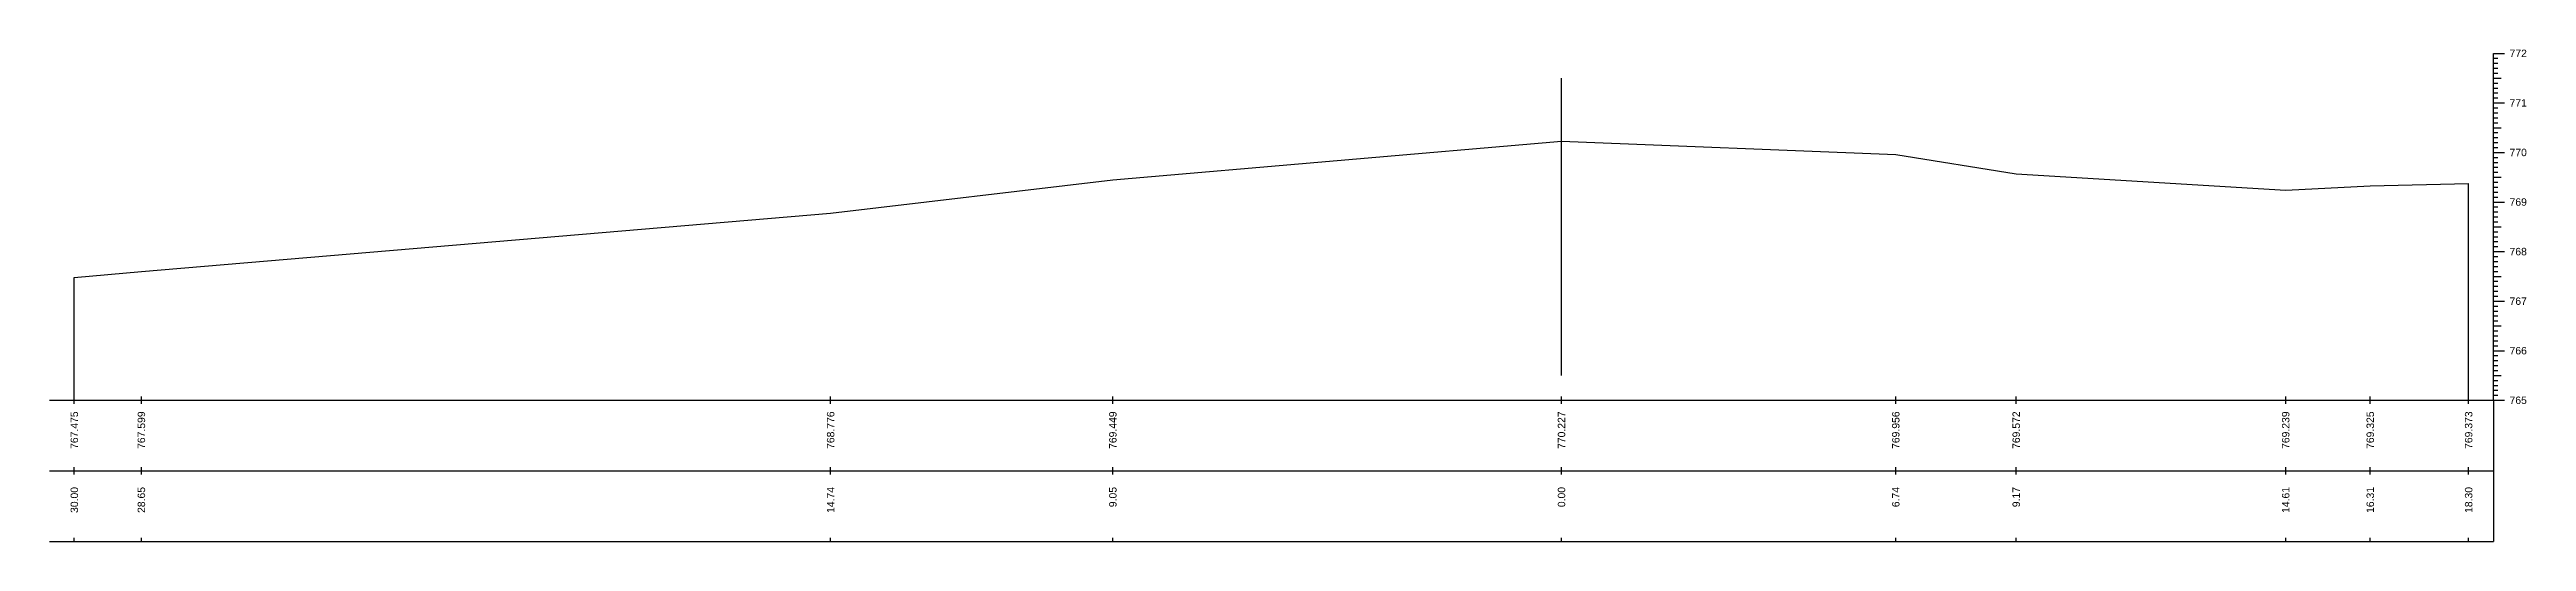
# Model space of a CAD drawing. Header units: millimetres. Extents: x 505 to 14020, y 627 to 6964.
# Drawn here: x 9354.8 to 9854.4, y 4901.5 to 5000.7 of the extents above; entities that cross this region are included whole.
import ezdxf
from ezdxf.enums import TextEntityAlignment as Align

# ---------------------------------------------------------------- set-up
doc = ezdxf.new("R2010")
doc.units = ezdxf.units.MM
for name, color, linetype in [('CL', 4, 'Continuous'), ('CS_Drawing', 7, 'Continuous'), ('GL', 3, 'Continuous')]:
    doc.layers.add(name, color=color, linetype=linetype)
doc.styles.get("Standard").update_dxf_attribs({"font": 'arial.ttf'})

msp = doc.modelspace()

# ---------------------------------------------------------------- texts
at = {"layer": 'CS_Drawing'}
for s, p in [('772', (9851.009, 4999.97)), ('771', (9851.009, 4989.97)), ('770', (9851.009, 4979.97)), ('769', (9851.009, 4969.97)), ('768', (9851.009, 4959.97)), ('767', (9851.009, 4949.97)), ('766', (9851.009, 4939.97)), ('765', (9851.009, 4929.97)), ('765', (9851.009, 4929.97))]:
    msp.add_text(s, height=1.5, dxfattribs=at).set_placement(p, align=Align.MIDDLE_LEFT)
for s, p in [('767.475', (9359.77, 4927.72)), ('767.599', (9373.296, 4927.72)), ('768.776', (9512.335, 4927.72)), ('769.449', (9569.261, 4927.72)), ('770.227', (9659.768, 4927.72)), ('769.956', (9727.197, 4927.72)), ('769.572', (9751.492, 4927.72)), ('769.239', (9805.856, 4927.72)), ('769.325', (9822.909, 4927.72)), ('769.373', (9842.759, 4927.72)), ('30.00', (9359.77, 4912.47)), ('28.65', (9373.296, 4912.47)), ('14.74', (9512.335, 4912.47)), ('9.05', (9569.261, 4912.47)), ('0.00', (9659.768, 4912.47)), ('6.74', (9727.197, 4912.47)), ('9.17', (9751.492, 4912.47)), ('14.61', (9805.856, 4912.47)), ('16.31', (9822.909, 4912.47)), ('18.30', (9842.759, 4912.47))]:
    msp.add_text(s, height=1.5, rotation=90, dxfattribs=at).set_placement(p, align=Align.MIDDLE_RIGHT)

# ---------------------------------------------------------------- linework, layer by layer
at = {"layer": 'CL', "ltscale": 10}
msp.add_line((9659.77, 4934.97), (9659.77, 4994.97), dxfattribs=at)
at = {"layer": 'CS_Drawing'}
for p, q in [((9847.759, 4999.97), (9850.009, 4999.97)), ((9847.759, 4999.97), (9849.334, 4999.97)), ((9847.759, 4999.97), (9848.659, 4999.97)), ((9847.759, 4929.97), (9847.759, 4999.97)), ((9847.759, 4998.97), (9848.659, 4998.97)), ((9847.759, 4997.97), (9848.659, 4997.97)), ((9847.759, 4996.97), (9848.659, 4996.97)), ((9847.759, 4995.97), (9848.659, 4995.97)), ((9847.759, 4994.97), (9849.334, 4994.97)), ((9847.759, 4994.97), (9848.659, 4994.97)), ((9847.759, 4993.97), (9848.659, 4993.97)), ((9847.759, 4992.97), (9848.659, 4992.97)), ((9847.759, 4991.97), (9848.659, 4991.97)), ((9847.759, 4990.97), (9848.659, 4990.97)), ((9847.759, 4989.97), (9850.009, 4989.97)), ((9847.759, 4989.97), (9849.334, 4989.97)), ((9847.759, 4989.97), (9848.659, 4989.97)), ((9847.759, 4988.97), (9848.659, 4988.97)), ((9847.759, 4987.97), (9848.659, 4987.97)), ((9847.759, 4986.97), (9848.659, 4986.97)), ((9847.759, 4985.97), (9848.659, 4985.97)), ((9847.759, 4984.97), (9849.334, 4984.97)), ((9847.759, 4984.97), (9848.659, 4984.97)), ((9847.759, 4983.97), (9848.659, 4983.97)), ((9847.759, 4982.97), (9848.659, 4982.97)), ((9847.759, 4981.97), (9848.659, 4981.97)), ((9847.759, 4980.97), (9848.659, 4980.97)), ((9847.759, 4979.97), (9850.009, 4979.97)), ((9847.759, 4979.97), (9849.334, 4979.97)), ((9847.759, 4979.97), (9848.659, 4979.97)), ((9847.759, 4978.97), (9848.659, 4978.97)), ((9847.759, 4977.97), (9848.659, 4977.97)), ((9847.759, 4976.97), (9848.659, 4976.97)), ((9842.759, 4929.97), (9842.759, 4973.7)), ((9847.759, 4975.97), (9848.659, 4975.97)), ((9847.759, 4974.97), (9849.334, 4974.97)), ((9847.759, 4974.97), (9848.659, 4974.97)), ((9847.759, 4973.97), (9848.659, 4973.97)), ((9847.759, 4972.97), (9848.659, 4972.97)), ((9847.759, 4971.97), (9848.659, 4971.97)), ((9847.759, 4970.97), (9848.659, 4970.97)), ((9847.759, 4969.97), (9850.009, 4969.97)), ((9847.759, 4969.97), (9849.334, 4969.97)), ((9847.759, 4969.97), (9848.659, 4969.97)), ((9847.759, 4968.97), (9848.659, 4968.97)), ((9847.759, 4967.97), (9848.659, 4967.97)), ((9847.759, 4966.97), (9848.659, 4966.97)), ((9847.759, 4965.97), (9848.659, 4965.97)), ((9847.759, 4964.97), (9849.334, 4964.97)), ((9847.759, 4964.97), (9848.659, 4964.97)), ((9847.759, 4963.97), (9848.659, 4963.97)), ((9847.759, 4962.97), (9848.659, 4962.97)), ((9847.759, 4961.97), (9848.659, 4961.97)), ((9847.759, 4960.97), (9848.659, 4960.97)), ((9847.759, 4959.97), (9850.009, 4959.97)), ((9847.759, 4959.97), (9849.334, 4959.97)), ((9847.759, 4959.97), (9848.659, 4959.97)), ((9847.759, 4958.97), (9848.659, 4958.97)), ((9847.759, 4957.97), (9848.659, 4957.97)), ((9847.759, 4956.97), (9848.659, 4956.97)), ((9359.77, 4929.97), (9359.77, 4954.72)), ((9847.759, 4955.97), (9848.659, 4955.97)), ((9847.759, 4954.97), (9849.334, 4954.97)), ((9847.759, 4954.97), (9848.659, 4954.97)), ((9847.759, 4953.97), (9848.659, 4953.97)), ((9847.759, 4952.97), (9848.659, 4952.97)), ((9847.759, 4951.97), (9848.659, 4951.97)), ((9847.759, 4950.97), (9848.659, 4950.97)), ((9847.759, 4949.97), (9850.009, 4949.97)), ((9847.759, 4949.97), (9849.334, 4949.97)), ((9847.759, 4949.97), (9848.659, 4949.97)), ((9847.759, 4948.97), (9848.659, 4948.97)), ((9847.759, 4947.97), (9848.659, 4947.97)), ((9847.759, 4946.97), (9848.659, 4946.97)), ((9847.759, 4945.97), (9848.659, 4945.97)), ((9847.759, 4944.97), (9849.334, 4944.97)), ((9847.759, 4944.97), (9848.659, 4944.97)), ((9847.759, 4943.97), (9848.659, 4943.97)), ((9847.759, 4942.97), (9848.659, 4942.97)), ((9847.759, 4941.97), (9848.659, 4941.97)), ((9847.759, 4940.97), (9848.659, 4940.97)), ((9847.759, 4939.97), (9850.009, 4939.97)), ((9847.759, 4939.97), (9849.334, 4939.97)), ((9847.759, 4939.97), (9848.659, 4939.97)), ((9847.759, 4938.97), (9848.659, 4938.97)), ((9847.759, 4937.97), (9848.659, 4937.97)), ((9847.759, 4936.97), (9848.659, 4936.97)), ((9847.759, 4935.97), (9848.659, 4935.97)), ((9847.759, 4934.97), (9849.334, 4934.97)), ((9847.759, 4934.97), (9848.659, 4934.97)), ((9847.759, 4933.97), (9848.659, 4933.97)), ((9847.759, 4932.97), (9848.659, 4932.97)), ((9847.759, 4931.97), (9848.659, 4931.97)), ((9354.77, 4929.97), (9847.759, 4929.97)), ((9359.77, 4929.22), (9359.77, 4930.72)), ((9373.296, 4929.22), (9373.296, 4930.72)), ((9512.335, 4929.22), (9512.335, 4930.72)), ((9569.261, 4929.22), (9569.261, 4930.72)), ((9659.768, 4929.22), (9659.768, 4930.72)), ((9727.197, 4929.22), (9727.197, 4930.72)), ((9751.492, 4929.22), (9751.492, 4930.72)), ((9805.856, 4929.22), (9805.856, 4930.72)), ((9822.909, 4929.22), (9822.909, 4930.72)), ((9842.759, 4929.22), (9842.759, 4930.72)), ((9847.759, 4930.97), (9848.659, 4930.97)), ((9847.759, 4929.97), (9850.009, 4929.97)), ((9847.759, 4929.97), (9849.334, 4929.97)), ((9847.759, 4929.97), (9848.659, 4929.97)), ((9847.759, 4929.97), (9847.759, 4901.47)), ((9354.77, 4915.72), (9847.759, 4915.72)), ((9354.77, 4915.72), (9847.759, 4915.72)), ((9359.77, 4914.97), (9359.77, 4916.47)), ((9373.296, 4914.97), (9373.296, 4916.47)), ((9512.335, 4914.97), (9512.335, 4916.47)), ((9569.261, 4914.97), (9569.261, 4916.47)), ((9659.768, 4914.97), (9659.768, 4916.47)), ((9727.197, 4914.97), (9727.197, 4916.47)), ((9751.492, 4914.97), (9751.492, 4916.47)), ((9805.856, 4914.97), (9805.856, 4916.47)), ((9822.909, 4914.97), (9822.909, 4916.47)), ((9842.759, 4914.97), (9842.759, 4916.47)), ((9359.77, 4901.47), (9359.77, 4902.22)), ((9373.296, 4901.47), (9373.296, 4902.22)), ((9512.335, 4901.47), (9512.335, 4902.22)), ((9569.261, 4901.47), (9569.261, 4902.22)), ((9659.768, 4901.47), (9659.768, 4902.22)), ((9727.197, 4901.47), (9727.197, 4902.22)), ((9751.492, 4901.47), (9751.492, 4902.22)), ((9805.856, 4901.47), (9805.856, 4902.22)), ((9822.909, 4901.47), (9822.909, 4902.22)), ((9842.759, 4901.47), (9842.759, 4902.22)), ((9354.77, 4901.47), (9847.759, 4901.47))]:
    msp.add_line(p, q, dxfattribs=at)
at = {"layer": 'GL'}
msp.add_lwpolyline([(9359.77, 4954.72), (9373.296, 4955.96), (9512.335, 4967.73), (9569.261, 4974.46), (9659.768, 4982.24), (9727.197, 4979.53), (9751.492, 4975.69), (9805.856, 4972.36), (9822.909, 4973.22), (9842.759, 4973.7)], dxfattribs=at)

msp.set_redraw_order([(e.dxf.handle, doc.entitydb.next_handle()) for e in msp.query("TEXT MTEXT ATTDEF DIMENSION ARC_DIMENSION")])  # texts and dimensions are drawn at this point

doc.saveas('drawing.dxf')
